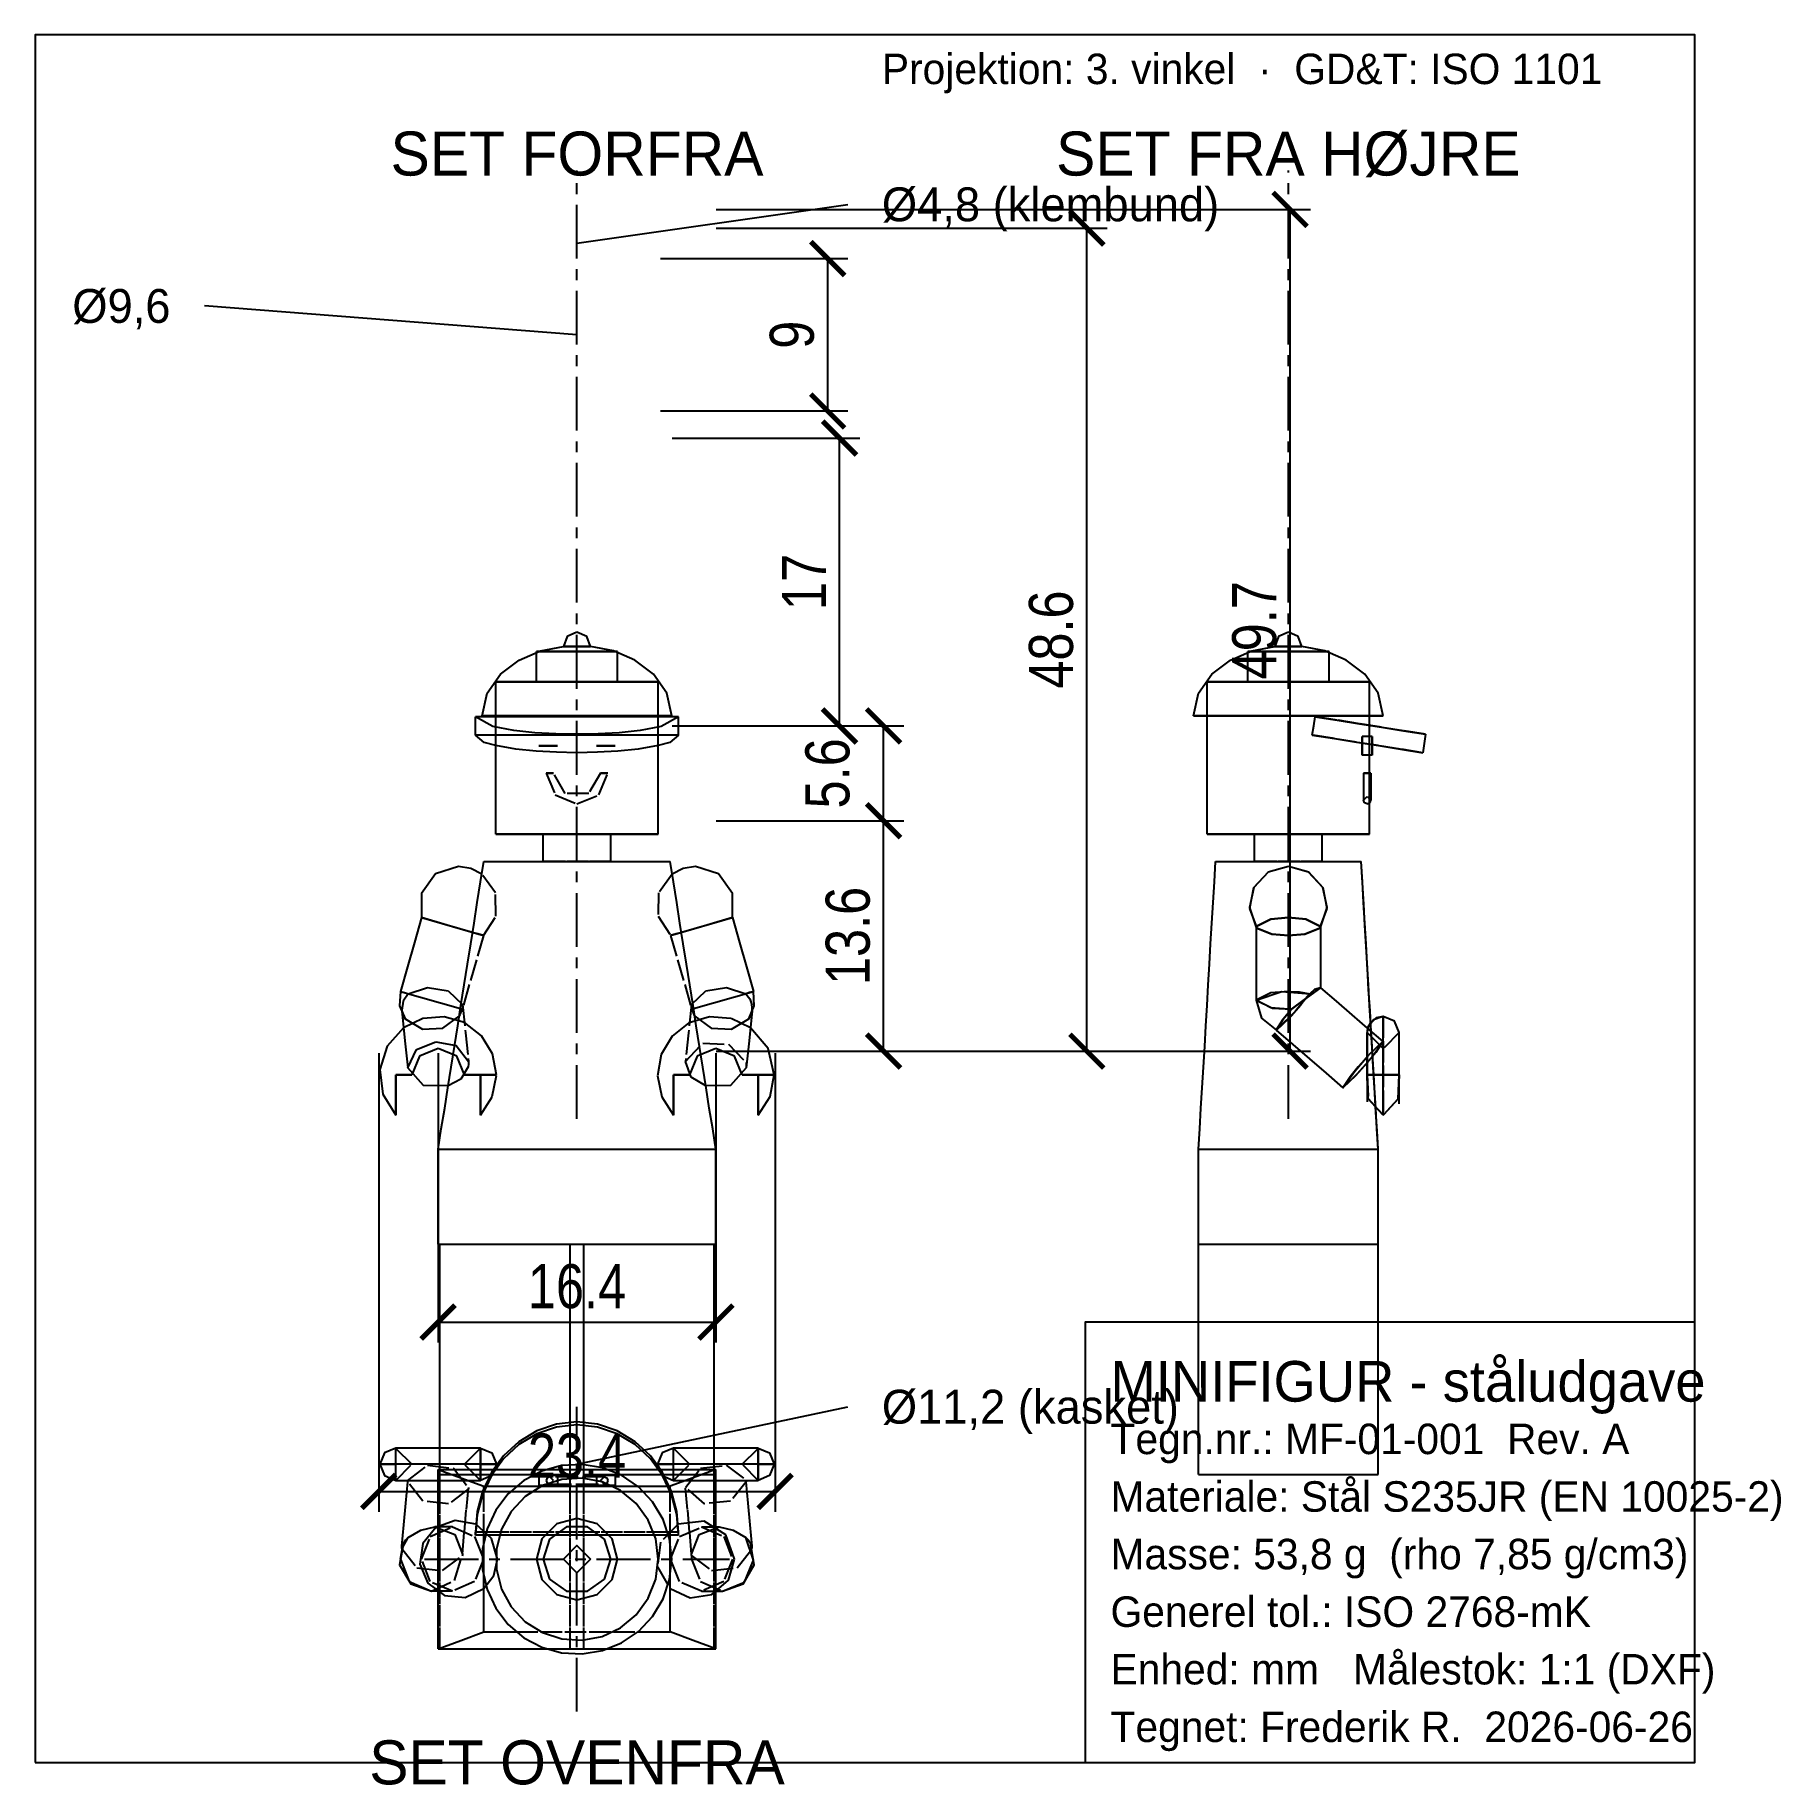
# Model space of a CAD drawing. Header units: millimetres. Extents: x -32 to 71, y -43 to 60.
import ezdxf
from ezdxf.enums import TextEntityAlignment as Align

# ---------------------------------------------------------------- set-up
doc = ezdxf.new("R2010")
doc.units = ezdxf.units.MM
doc.linetypes.add('CENTER', pattern=[5.08, 3.175, -0.635, 0.635, -0.635])
doc.linetypes.add('DASHED', pattern=[1.524, 1.27, -0.254])
for name, color, linetype in [('CENTER', 1, 'CENTER'), ('DIM', 5, 'Continuous'), ('FRAME', 7, 'Continuous'), ('HIDDEN', 8, 'DASHED'), ('OUTLINE', 7, 'Continuous'), ('TEXT', 3, 'Continuous')]:
    doc.layers.add(name, color=color, linetype=linetype)
doc.styles.add('OpenSansCondensed-Light', font='OpenSansCondensed-Light.ttf')
doc.dimstyles.new('EZDXF', dxfattribs={"dimtxt": 0.25, "dimasz": 0.175, "dimexe": 0.375, "dimexo": 0.125, "dimgap": 0.1, "dimtad": 1, "dimlfac": 100, "dimzin": 12, "dimdsep": 46, "dimtxsty": 'OpenSansCondensed-Light', "dimblk": 'ARCHTICK', "dimcen": 2.5, "dimazin": 3, "dimtfac": 0.5, "dimtmove": 2, "dimatfit": 3})

msp = doc.modelspace()

# ---------------------------------------------------------------- texts
at = {"layer": 'DIM'}
for s, p in [('Ø4,8 (klembund)', (18, 50)), ('Ø11,2 (kasket)', (18, -21))]:
    msp.add_text(s, height=2, dxfattribs=at).set_placement(p, align=Align.MIDDLE_LEFT)
msp.add_text('Ø9,6', height=2, dxfattribs=at).set_placement((-24, 44), align=Align.MIDDLE_RIGHT)
at = {"layer": 'TEXT'}
for s, height, p in [('Projektion: 3. vinkel  ·  GD&T: ISO 1101', 1.8, (18, 58)), ('MINIFIGUR - ståludgave', 2.4, (31.5, -19.5)), ('Tegn.nr.: MF-01-001  Rev. A', 1.8, (31.5, -22.9)), ('Materiale: Stål S235JR (EN 10025-2)', 1.8, (31.5, -26.3)), ('Masse: 53,8 g  (rho 7,85 g/cm3)', 1.8, (31.5, -29.7)), ('Generel tol.: ISO 2768-mK', 1.8, (31.5, -33.1)), ('Enhed: mm   Målestok: 1:1 (DXF)', 1.8, (31.5, -36.5)), ('Tegnet: Frederik R.  2026-06-26', 1.8, (31.5, -39.9))]:
    msp.add_text(s, height=height, dxfattribs=at).set_placement(p, align=Align.MIDDLE_LEFT)
for s, p in [('SET FORFRA', (0, 53)), ('SET FRA HØJRE', (42, 53)), ('SET OVENFRA', (0, -42))]:
    msp.add_text(s, height=2.6, dxfattribs=at).set_placement(p, align=Align.MIDDLE_CENTER)

# ---------------------------------------------------------------- blocks, each defined once
blk = doc.blocks.new('_ARCHTICK')
at = {"color": 0, "linetype": 'BYBLOCK', "const_width": 0.15}
blk.add_lwpolyline([(-0.5, -0.5), (0.5, 0.5)], dxfattribs=at)

# ---------------------------------------------------------------- dimensions: what is measured, and where the dimension line sits
at = {"layer": 'DIM'}
for base, p1, p2 in [((42.1, 0), (8.1, 0), (8.1, 49.7)), ((30.1, 0), (8.1, 0), (8.1, 48.6)), ((14.8, 37.8), (4.8, 37.8), (4.8, 46.8)), ((15.5, 19.2), (5.5, 19.2), (5.5, 36.2)), ((18.1, 13.6), (8.1, 13.6), (8.1, 19.2)), ((18.1, 0), (8.1, 0), (8.1, 13.6))]:
    msp.add_linear_dim(base=base, p1=p1, p2=p2, angle=90, dimstyle='EZDXF', override={"dimtxt": 2.6, "dimasz": 2, "dimexe": 1.2, "dimgap": 0.8, "dimdec": 1, "dimlfac": 1, "dimzin": 8, "dimclrd": 1, "dimclre": 1, "dimclrt": 1}, dxfattribs=at).render()
for base, p1, p2 in [((-11.7, -26), (-11.7, 0), (11.7, 0)), ((-8.2, -16), (-8.2, 0), (8.2, 0))]:
    msp.add_linear_dim(base=base, p1=p1, p2=p2, dimstyle='EZDXF', override={"dimtxt": 2.6, "dimasz": 2, "dimexe": 1.2, "dimgap": 0.8, "dimdec": 1, "dimlfac": 1, "dimzin": 8, "dimclrd": 1, "dimclre": 1, "dimclrt": 1}, dxfattribs=at).render()

# ---------------------------------------------------------------- linework, layer by layer
at = {"layer": 'CENTER'}
for p, q in [((0, -4), (0, 52)), ((42, -4), (42, 52)), ((0, -39), (0, -21)), ((-9, -30), (9, -30))]:
    msp.add_line(p, q, dxfattribs=at)
at = {"layer": 'DIM'}
for p, q in [((0, 47.7), (16, 50)), ((0, 42.3), (-22, 44)), ((0, -24.4), (16, -21))]:
    msp.add_line(p, q, dxfattribs=at)
at = {"layer": 'FRAME'}
for points in [[(-32, -42), (66, -42), (66, 60), (-32, 60)], [(30, -42), (66, -42), (66, -16), (30, -16)]]:
    msp.add_lwpolyline(points, close=True, dxfattribs=at)
at = {"layer": 'HIDDEN'}
for points in [[(-0.8, 23.9), (0, 23.9), (0.8, 23.9)], [(41.2, 23.9), (42, 23.9), (42.8, 23.9)], [(2.4, 23.6), (1.2, 23.6), (0, 23.6), (-1.2, 23.6), (-2.4, 23.6)], [(-2.4, 21.8), (-2.4, 22.67), (-2.4, 23.54)], [(2.4, 21.8), (2.4, 22.7), (2.4, 23.6)], [(44.4, 23.6), (43.2, 23.6), (42, 23.6), (40.8, 23.6), (39.6, 23.6)], [(39.6, 21.8), (39.6, 22.67), (39.6, 23.54)], [(44.4, 21.8), (44.4, 22.67), (44.4, 23.54)], [(4.8, 21.8), (3.6, 21.8), (2.4, 21.8), (1.2, 21.8), (0, 21.8), (-1.2, 21.8), (-2.4, 21.8), (-3.6, 21.8), (-4.8, 21.8)], [(-4.8, 21.8), (-3.6, 21.8), (-2.4, 21.8), (-1.2, 21.8), (0, 21.8), (1.2, 21.8), (2.4, 21.8), (3.6, 21.8), (4.8, 21.8)], [(-4.8, 19.8), (-4.8, 20.8), (-4.8, 21.8)], [(2.4, 21.8), (1.2, 21.8), (0, 21.8), (-1.2, 21.8), (-2.4, 21.8)], [(-2.4, 21.8), (-1.2, 21.8), (0, 21.8), (1.2, 21.8), (2.4, 21.8)], [(4.8, 19.8), (4.8, 20.8), (4.8, 21.8)], [(46.8, 21.8), (45.6, 21.8), (44.4, 21.8), (43.2, 21.8), (42, 21.8), (40.8, 21.8), (39.6, 21.8), (38.4, 21.8), (37.2, 21.8)], [(37.2, 21.8), (38.4, 21.8), (39.6, 21.8), (40.8, 21.8), (42, 21.8)], [(37.2, 19.8), (37.2, 20.8), (37.2, 21.8)], [(44.4, 21.8), (43.2, 21.8), (42, 21.8), (40.8, 21.8), (39.6, 21.8)], [(39.6, 21.8), (40.8, 21.8), (42, 21.8)], [(42, 21.8), (43.2, 21.8), (44.4, 21.8), (45.6, 21.8), (46.8, 21.8)], [(42, 21.8), (43.2, 21.8), (44.4, 21.8)], [(46.8, 19.8), (46.8, 20.8), (46.8, 21.8)], [(6, 19.74), (4.96, 19.16), (3.73, 18.93), (2.49, 18.8), (1.25, 18.73), (0, 18.71), (-1.25, 18.73), (-2.49, 18.8), (-3.73, 18.93), (-4.96, 19.16), (-6, 19.74)], [(5.6, 19.8), (4.36, 19.8), (3.11, 19.8), (1.87, 19.8), (0.62, 19.8), (-0.62, 19.8), (-1.87, 19.8), (-3.11, 19.8), (-4.36, 19.8), (-5.6, 19.8)], [(4.8, 19.74), (3.6, 19.74), (2.4, 19.74), (1.2, 19.74), (0, 19.74), (-1.2, 19.74), (-2.4, 19.74), (-3.6, 19.74), (-4.8, 19.74)], [(47.6, 19.8), (46.36, 19.8), (45.11, 19.8), (43.87, 19.8), (42.62, 19.8), (41.38, 19.8), (40.13, 19.8), (38.89, 19.8), (37.64, 19.8), (36.4, 19.8)], [(43.41, 18.66), (43.5, 19.2), (43.59, 19.74)], [(50.1, 18.71), (48.8, 18.92), (47.5, 19.12), (46.19, 19.33), (44.89, 19.54), (43.59, 19.74)], [(4.8, 18.66), (3.6, 18.66), (2.4, 18.66), (1.2, 18.66), (0, 18.66), (-1.2, 18.66), (-2.4, 18.66), (-3.6, 18.66), (-4.8, 18.66)], [(49.93, 17.62), (48.63, 17.83), (47.33, 18.04), (46.02, 18.24), (44.72, 18.45), (43.41, 18.66)], [(46.8, 17.47), (46.8, 18.35), (46.8, 19.23)], [(4.8, 18.04), (3.61, 17.83), (2.41, 17.71), (1.21, 17.65), (0, 17.62), (-1.21, 17.65), (-2.41, 17.71), (-3.61, 17.83), (-4.8, 18.04)], [(-1.15, 18.02), (-2.25, 18.02), (-1.15, 18.02)], [(-1.15, 18.02), (-2.25, 18.02), (-1.15, 18.02)], [(2.25, 18.02), (1.15, 18.02), (2.25, 18.02)], [(2.25, 18.02), (1.15, 18.02), (2.25, 18.02)], [(46.35, 18.02), (46.35, 18.3), (46.35, 18.57)], [(46.35, 18.57), (46.35, 18.02), (46.35, 17.47)], [(46.35, 18.02), (46.35, 18.3), (46.35, 18.57)], [(46.35, 18.57), (46.35, 18.02), (46.35, 17.47)], [(46.95, 18.57), (46.65, 18.57), (46.35, 18.57)], [(46.95, 18.57), (46.65, 18.57), (46.35, 18.57)], [(46.35, 17.47), (46.35, 17.75), (46.35, 18.02)], [(46.95, 18.02), (46.95, 18.3), (46.95, 18.57)], [(46.95, 18.57), (46.95, 18.02), (46.95, 17.47)], [(46.95, 18.1), (46.95, 18.33), (46.95, 18.57)], [(46.95, 18.57), (46.95, 18.02), (46.95, 17.47)], [(46.95, 17.47), (46.95, 17.75), (46.95, 18.02)], [(46.8, 17.47), (46.58, 17.47), (46.35, 17.47)], [(-1.82, 16.42), (-1.29, 15.13), (0, 14.6), (1.29, 15.13), (1.82, 16.42)], [(-1.82, 16.42), (-1.6, 16.42), (-1.38, 16.42)], [(-1.38, 16.42), (-1.6, 16.42), (-1.82, 16.42)], [(1.38, 16.42), (0.69, 15.22), (-0.69, 15.22), (-1.38, 16.42)], [(1.82, 16.42), (1.6, 16.42), (1.38, 16.42)], [(1.38, 16.42), (1.6, 16.42), (1.82, 16.42)], [(46.65, 16.42), (46.54, 16.42), (46.43, 16.42)], [(46.43, 16.42), (46.65, 16.42), (46.87, 16.42)], [(46.65, 16.42), (46.54, 16.42), (46.43, 16.42)], [(46.43, 16.42), (46.65, 16.42), (46.87, 16.42)], [(46.43, 16.42), (46.43, 15.62), (46.43, 14.82)], [(46.43, 16.42), (46.43, 15.62), (46.43, 14.82)], [(46.87, 16.42), (46.76, 16.42), (46.65, 16.42)], [(46.8, 14.66), (46.8, 15.54), (46.8, 16.42)], [(46.87, 16.42), (46.87, 15.62), (46.87, 14.82)], [(46.43, 14.82), (46.65, 15.04), (46.87, 14.82)], [(46.65, 14.6), (46.49, 14.66), (46.43, 14.82)], [(46.65, 14.6), (46.73, 14.62), (46.8, 14.66)], [(4.8, 12.8), (3.6, 12.8), (2.4, 12.8), (1.2, 12.8), (0, 12.8), (-1.2, 12.8), (-2.4, 12.8), (-3.6, 12.8), (-4.8, 12.8)], [(2, 12.8), (0.67, 12.8), (-0.67, 12.8), (-2, 12.8)], [(-2, 12.8), (-0.67, 12.8), (0.67, 12.8), (2, 12.8)], [(46.8, 12.8), (45.6, 12.8), (44.4, 12.8), (43.2, 12.8), (42, 12.8), (40.8, 12.8), (39.6, 12.8), (38.4, 12.8), (37.2, 12.8)], [(44, 12.8), (42.67, 12.8), (41.33, 12.8), (40, 12.8)], [(40, 12.8), (41, 12.8), (42, 12.8)], [(42, 12.8), (43, 12.8), (44, 12.8)], [(-8.2, -5.8), (-8.01, -4.59), (-7.81, -3.37), (-7.62, -2.16), (-7.43, -0.94), (-7.24, 0.27), (-7.04, 1.49), (-6.85, 2.7), (-6.66, 3.91), (-6.46, 5.13), (-6.27, 6.34), (-6.08, 7.56), (-5.89, 8.77), (-5.69, 9.99), (-5.5, 11.2)], [(-5.53, 6.83), (-4.79, 7.97), (-4.82, 9.34), (-5.62, 10.44)], [(-5.5, 11.2), (-4.28, 11.2), (-3.06, 11.2), (-1.83, 11.2), (-0.61, 11.2), (0.61, 11.2), (1.83, 11.2), (3.06, 11.2), (4.28, 11.2), (5.5, 11.2)], [(2, 11.2), (0.67, 11.2), (-0.67, 11.2), (-2, 11.2)], [(-2, 11.2), (-0.67, 11.2), (0.67, 11.2), (2, 11.2)], [(5.62, 10.44), (4.82, 9.34), (4.79, 7.97), (5.53, 6.83)], [(8.2, -5.8), (8.01, -4.59), (7.81, -3.37), (7.62, -2.16), (7.43, -0.94), (7.24, 0.27), (7.04, 1.49), (6.85, 2.7), (6.66, 3.91), (6.46, 5.13), (6.27, 6.34), (6.08, 7.56), (5.89, 8.77), (5.69, 9.99), (5.5, 11.2)], [(36.7, -5.8), (36.77, -4.59), (36.84, -3.37), (36.91, -2.16), (36.99, -0.94), (37.06, 0.27), (37.13, 1.49), (37.2, 2.7), (37.27, 3.91), (37.34, 5.13), (37.41, 6.34), (37.49, 7.56), (37.56, 8.77), (37.63, 9.99), (37.7, 11.2)], [(37.7, 11.2), (38.93, 11.2), (40.16, 11.2), (41.39, 11.2), (42.61, 11.2), (43.84, 11.2), (45.07, 11.2), (46.3, 11.2)], [(42, 10.9), (40.8, 10.56), (39.95, 9.65), (39.71, 8.42), (40.14, 7.25)], [(44, 11.2), (42.67, 11.2), (41.33, 11.2), (40, 11.2)], [(40, 11.2), (41, 11.2), (42, 11.2)], [(42, 11.2), (43, 11.2), (44, 11.2)], [(43.86, 7.25), (44.29, 8.42), (44.05, 9.65), (43.2, 10.56), (42, 10.9)], [(47.3, -5.8), (47.23, -4.59), (47.16, -3.37), (47.09, -2.16), (47.01, -0.94), (46.94, 0.27), (46.87, 1.49), (46.8, 2.7), (46.73, 3.91), (46.66, 5.13), (46.59, 6.34), (46.51, 7.56), (46.44, 8.77), (46.37, 9.99), (46.3, 11.2)], [(-9.18, 7.88), (-7.97, 7.53), (-6.75, 7.18), (-5.53, 6.83)], [(5.53, 6.83), (6.75, 7.18), (7.97, 7.53), (9.18, 7.88)], [(40.1, 7.35), (40.97, 7.79), (42, 7.88)], [(40.1, 7.35), (40.11, 7.3), (40.14, 7.25)], [(40.14, 7.25), (40.11, 7.3), (40.1, 7.35)], [(40.1, 7.35), (40.1, 5.9), (40.1, 4.45), (40.1, 3)], [(40.1, 7.3), (40.12, 7.28), (40.14, 7.25)], [(40.14, 7.25), (41.03, 6.91), (42, 6.83)], [(42, 6.83), (41.03, 6.91), (40.14, 7.25)], [(42, 7.88), (43.03, 7.79), (43.9, 7.35)], [(42, 6.83), (42.97, 6.91), (43.86, 7.25)], [(43.86, 7.25), (42.97, 6.91), (42, 6.83)], [(43.86, 7.25), (43.89, 7.3), (43.9, 7.35)], [(43.9, 7.35), (43.89, 7.3), (43.86, 7.25)], [(43.86, 7.25), (43.88, 7.28), (43.9, 7.3)], [(43.9, 7.35), (43.9, 6.15), (43.9, 4.94), (43.9, 3.73)], [(-5.53, 6.83), (-5.94, 5.38), (-6.36, 3.93), (-6.77, 2.48)], [(-5.53, 6.83), (-5.85, 6.92), (-6.16, 7.01)], [(6.16, 7.01), (5.85, 6.92), (5.53, 6.83)], [(5.53, 6.83), (5.94, 5.38), (6.36, 3.93), (6.77, 2.48)], [(-10.43, 3.52), (-10.19, 3.46), (-9.96, 3.39)], [(-9.96, 3.39), (-10.27, 2.95), (-10.35, 2.41)], [(-9.96, 3.39), (-8.82, 3.75), (-7.61, 3.55), (-6.76, 2.75)], [(6.76, 2.75), (7.61, 3.55), (8.82, 3.75), (9.96, 3.39)], [(10.43, 3.52), (10.19, 3.46), (9.96, 3.39)], [(9.96, 3.39), (10.2, 3.09), (10.33, 2.73)], [(42, 3.52), (40.97, 3.44), (40.1, 3)], [(43.27, 3.39), (42.33, 2.26), (41.29, 1.24)], [(42, 3.52), (42.64, 3.49), (43.27, 3.39)], [(42.19, 2.48), (43.04, 3.11), (43.9, 3.73)], [(43.9, 3.73), (43.04, 3.11), (42.19, 2.48)], [(43.27, 3.39), (43.55, 3.63), (43.89, 3.74)], [(43.9, 3.73), (43.9, 3.74), (43.89, 3.74)], [(43.89, 3.74), (43.9, 3.74), (43.9, 3.73)], [(43.89, 3.74), (44.82, 2.95), (45.74, 2.15), (46.66, 1.36), (47.58, 0.56)], [(43.9, 3.74), (43.9, 3.73), (43.9, 3.73)], [(-10.35, 2.41), (-10.28, 2.15), (-10.15, 1.9)], [(-10.35, 2.41), (-10.34, 2.31), (-10.33, 2.21)], [(-6.95, 2.07), (-6.9, 2.16), (-6.85, 2.25)], [(-6.88, 2.51), (-6.83, 2.49), (-6.77, 2.48)], [(-6.85, 2.25), (-6.81, 2.36), (-6.78, 2.48)], [(-6.85, 2.25), (-6.81, 2.36), (-6.77, 2.48)], [(-6.76, 2.75), (-6.76, 2.62), (-6.78, 2.48)], [(-6.77, 2.48), (-6.78, 2.48), (-6.78, 2.48)], [(-6.78, 2.48), (-6.78, 2.48), (-6.78, 2.48)], [(-6.76, 2.75), (-6.59, 1.07), (-6.41, -0.61)], [(6.76, 2.75), (6.59, 1.07), (6.41, -0.61)], [(6.78, 2.48), (6.76, 2.62), (6.76, 2.75)], [(6.77, 2.48), (6.83, 2.49), (6.88, 2.51)], [(6.77, 2.48), (6.78, 2.48), (6.78, 2.48)], [(6.77, 2.48), (6.81, 2.36), (6.85, 2.25)], [(6.78, 2.48), (6.81, 2.36), (6.85, 2.25)], [(6.85, 2.25), (6.9, 2.16), (6.95, 2.07)], [(10.15, 1.9), (10.28, 2.15), (10.35, 2.41)], [(10.35, 2.41), (10.35, 2.57), (10.33, 2.73)], [(10.35, 2.41), (10.34, 2.31), (10.33, 2.21)], [(42, 2.48), (40.97, 2.56), (40.1, 3)], [(40.1, 3), (41.07, 2.54), (42.19, 2.48)], [(40.1, 3), (40.42, 1.94), (41.29, 1.24)], [(42.19, 2.48), (41.7, 1.88), (41.28, 1.24)], [(41.28, 1.24), (41.7, 1.88), (42.19, 2.48)], [(42, 2.48), (42.1, 2.48), (42.19, 2.48)], [(42.19, 2.48), (42.19, 2.48), (42.19, 2.48)], [(-4.75, -1.4), (-4.98, -0.16), (-5.64, 0.91), (-6.64, 1.68), (-7.85, 2.03), (-9.1, 1.93), (-10.24, 1.38)], [(10.24, 1.38), (9.09, 1.93), (7.83, 2.03), (6.61, 1.66), (5.61, 0.88), (4.96, -0.21), (4.75, -1.47), (5.01, -2.71), (5.7, -3.78)], [(41.29, 1.24), (41.28, 1.24), (41.28, 1.24)], [(41.28, 1.24), (41.28, 1.24), (41.28, 1.24)], [(41.28, 1.24), (42.27, 0.39), (43.25, -0.46), (44.24, -1.31), (45.22, -2.16)], [(46.86, 1.69), (46.7, 1.42), (46.65, 1.1)], [(46.68, 1.34), (46.66, 1.22), (46.65, 1.1)], [(46.65, 1.1), (46.65, -0.31), (46.65, -1.72), (46.65, -3.12)], [(48.55, 1.1), (47.6, 0.15), (46.65, 1.1)], [(46.65, -1.4), (46.65, -0.15), (46.65, 1.1)], [(46.65, 1.1), (46.65, -0.31), (46.65, -1.72), (46.65, -3.12)], [(48.55, 1.1), (47.6, 0.15), (46.65, 1.1)], [(47.6, 2.05), (47.6, 0.59), (47.6, -0.86), (47.6, -2.32), (47.6, -3.78)], [(47.6, -1.4), (47.6, 0.33), (47.6, 2.05)], [(47.6, 2.05), (47.6, 0.59), (47.6, -0.86), (47.6, -2.32), (47.6, -3.78)], [(48.55, 1.1), (48.27, 1.77), (47.6, 2.05)], [(48.55, -1.4), (48.55, -0.15), (48.55, 1.1)], [(48.55, -1.4), (48.55, -0.15), (48.55, 1.1)], [(48.55, -1.4), (48.55, -0.15), (48.55, 1.1)], [(-9.99, -0.99), (-9.48, 0.09), (-8.34, 0.55), (-7.13, 0.34), (-6.41, -0.61)], [(-6.65, -1.4), (-7.1, -0.3), (-8.2, 0.15), (-9.3, -0.3), (-9.75, -1.4)], [(6.41, -0.61), (7.42, 0.46), (8.95, 0.41), (9.98, -0.68)], [(9.75, -1.4), (9.3, -0.3), (8.2, 0.15), (7.1, -0.3), (6.65, -1.4)], [(45.22, -2.16), (45.92, -1.18), (46.71, -0.27), (47.58, 0.56)], [(45.22, -2.16), (46.09, -1.33), (46.88, -0.42), (47.58, 0.56)], [(47.58, 0.56), (46.82, -0.14), (46.13, -0.92)], [(47.58, 0.56), (47.16, -0.08), (46.67, -0.68)], [(-6.42, -0.92), (-6.86, -1.65), (-7.61, -2.06)], [(-6.41, -0.61), (-6.41, -0.77), (-6.42, -0.92)], [(7.61, -2.06), (6.75, -1.54), (6.41, -0.61)], [(9.98, -0.68), (9.99, -0.83), (9.99, -0.99)], [(46.13, -0.92), (45.64, -1.52), (45.22, -2.16)], [(46.67, -0.68), (46.66, -0.69), (46.65, -0.7)], [(-9.75, -1.4), (-10.22, -1.4), (-10.7, -1.4)], [(-10.7, -3.78), (-10.7, -2.59), (-10.7, -1.4)], [(-9.86, -1.4), (-9.8, -1.4), (-9.75, -1.4)], [(-5.7, -1.4), (-6.18, -1.4), (-6.65, -1.4)], [(-6.65, -1.4), (-6.18, -1.4), (-5.7, -1.4)], [(-4.75, -1.4), (-5.23, -1.4), (-5.7, -1.4)], [(-5.7, -1.4), (-5.23, -1.4), (-4.75, -1.4)], [(-5.7, -3.78), (-5.7, -2.59), (-5.7, -1.4)], [(-5.7, -3.78), (-5, -2.68), (-4.75, -1.4)], [(-5.7, -1.4), (-5.7, -2.59), (-5.7, -3.78)], [(5.7, -1.4), (5.7, -2.59), (5.7, -3.78)], [(5.7, -1.4), (6.17, -1.4), (6.65, -1.4)], [(6.65, -1.4), (6.17, -1.4), (5.7, -1.4)], [(5.7, -3.78), (5.7, -2.59), (5.7, -1.4)], [(9.86, -1.4), (9.8, -1.4), (9.75, -1.4)], [(9.75, -1.4), (10.22, -1.4), (10.7, -1.4)], [(10.7, -1.4), (11.17, -1.4), (11.65, -1.4)], [(10.7, -1.4), (10.7, -2.59), (10.7, -3.78)], [(46.65, -1.4), (47.6, -1.4), (48.55, -1.4)], [(46.65, -1.4), (46.72, -2.81), (47.6, -3.78)], [(46.65, -1.4), (47.6, -1.4), (48.55, -1.4)], [(46.65, -1.4), (47.6, -1.4), (48.55, -1.4)], [(46.65, -1.4), (47.6, -1.4), (48.55, -1.4)], [(46.65, -1.4), (47.6, -1.4), (48.55, -1.4)], [(47.6, -1.4), (47.12, -1.4), (46.65, -1.4)], [(46.65, -1.4), (46.72, -2.81), (47.6, -3.78)], [(46.65, -1.4), (47.6, -1.4), (48.55, -1.4)], [(47.6, -3.78), (46.72, -2.81), (46.65, -1.4)], [(46.65, -1.4), (47.6, -1.4), (48.55, -1.4)], [(46.65, -1.4), (47.6, -1.4), (48.55, -1.4)], [(47.17, -3.63), (47.11, -2.51), (47.04, -1.4)], [(47.6, -3.78), (48.48, -2.81), (48.55, -1.4)], [(48.55, -1.4), (48.08, -1.4), (47.6, -1.4)], [(47.6, -3.78), (47.6, -2.59), (47.6, -1.4)], [(48.55, -1.4), (48.48, -2.81), (47.6, -3.78)], [(-8.2, -5.8), (-6.94, -5.8), (-5.68, -5.8), (-4.42, -5.8), (-3.15, -5.8), (-1.89, -5.8), (-0.63, -5.8), (0.63, -5.8), (1.89, -5.8), (3.15, -5.8), (4.42, -5.8), (5.68, -5.8), (6.94, -5.8), (8.2, -5.8)], [(-8.2, -11.4), (-8.2, -10), (-8.2, -8.6), (-8.2, -7.2), (-8.2, -5.8)], [(-8.2, -5.8), (-6.94, -5.8), (-5.68, -5.8), (-4.42, -5.8), (-3.15, -5.8), (-1.89, -5.8), (-0.63, -5.8), (0.63, -5.8), (1.89, -5.8), (3.15, -5.8), (4.42, -5.8), (5.68, -5.8), (6.94, -5.8), (8.2, -5.8)], [(8.2, -11.4), (8.2, -10), (8.2, -8.6), (8.2, -7.2), (8.2, -5.8)], [(36.7, -5.8), (38.02, -5.8), (39.35, -5.8), (40.67, -5.8), (42, -5.8), (43.33, -5.8), (44.65, -5.8), (45.98, -5.8), (47.3, -5.8)], [(36.7, -11.4), (36.7, -10), (36.7, -8.6), (36.7, -7.2), (36.7, -5.8)], [(36.7, -5.8), (38.02, -5.8), (39.35, -5.8), (40.67, -5.8), (42, -5.8), (43.33, -5.8), (44.65, -5.8), (45.98, -5.8), (47.3, -5.8)], [(47.3, -11.4), (47.3, -10), (47.3, -8.6), (47.3, -7.2), (47.3, -5.8)], [(-8.2, -11.4), (-6.94, -11.4), (-5.68, -11.4), (-4.42, -11.4), (-3.15, -11.4), (-1.89, -11.4), (-0.63, -11.4), (0.63, -11.4), (1.89, -11.4), (3.15, -11.4), (4.42, -11.4), (5.68, -11.4), (6.94, -11.4), (8.2, -11.4)], [(-8.1, -25), (-8.1, -23.76), (-8.1, -22.53), (-8.1, -21.29), (-8.1, -20.05), (-8.1, -18.82), (-8.1, -17.58), (-8.1, -16.35), (-8.1, -15.11), (-8.1, -13.87), (-8.1, -12.64), (-8.1, -11.4)], [(-8.1, -11.4), (-6.82, -11.4), (-5.53, -11.4), (-4.25, -11.4), (-2.97, -11.4), (-1.68, -11.4), (-0.4, -11.4)], [(-0.4, -25), (-0.4, -23.76), (-0.4, -22.53), (-0.4, -21.29), (-0.4, -20.05), (-0.4, -18.82), (-0.4, -17.58), (-0.4, -16.35), (-0.4, -15.11), (-0.4, -13.87), (-0.4, -12.64), (-0.4, -11.4)], [(0.4, -25), (0.4, -23.76), (0.4, -22.53), (0.4, -21.29), (0.4, -20.05), (0.4, -18.82), (0.4, -17.58), (0.4, -16.35), (0.4, -15.11), (0.4, -13.87), (0.4, -12.64), (0.4, -11.4)], [(0.4, -11.4), (1.68, -11.4), (2.97, -11.4), (4.25, -11.4), (5.53, -11.4), (6.82, -11.4), (8.1, -11.4)], [(8.1, -25), (8.1, -23.76), (8.1, -22.53), (8.1, -21.29), (8.1, -20.05), (8.1, -18.82), (8.1, -17.58), (8.1, -16.35), (8.1, -15.11), (8.1, -13.87), (8.1, -12.64), (8.1, -11.4)], [(36.7, -11.4), (38.02, -11.4), (39.35, -11.4), (40.67, -11.4), (42, -11.4), (43.33, -11.4), (44.65, -11.4), (45.98, -11.4), (47.3, -11.4)], [(36.7, -25), (36.7, -23.76), (36.7, -22.53), (36.7, -21.29), (36.7, -20.05), (36.7, -18.82), (36.7, -17.58), (36.7, -16.35), (36.7, -15.11), (36.7, -13.87), (36.7, -12.64), (36.7, -11.4)], [(36.7, -11.4), (38.02, -11.4), (39.35, -11.4), (40.67, -11.4), (42, -11.4), (43.33, -11.4), (44.65, -11.4), (45.98, -11.4), (47.3, -11.4)], [(36.7, -11.4), (38.02, -11.4), (39.35, -11.4), (40.67, -11.4), (42, -11.4), (43.33, -11.4), (44.65, -11.4), (45.98, -11.4), (47.3, -11.4)], [(36.7, -25), (36.7, -23.76), (36.7, -22.53), (36.7, -21.29), (36.7, -20.05), (36.7, -18.82), (36.7, -17.58), (36.7, -16.35), (36.7, -15.11), (36.7, -13.87), (36.7, -12.64), (36.7, -11.4)], [(36.7, -11.4), (38.02, -11.4), (39.35, -11.4), (40.67, -11.4), (42, -11.4), (43.33, -11.4), (44.65, -11.4), (45.98, -11.4), (47.3, -11.4)], [(36.7, -25), (36.7, -23.76), (36.7, -22.53), (36.7, -21.29), (36.7, -20.05), (36.7, -18.82), (36.7, -17.58), (36.7, -16.35), (36.7, -15.11), (36.7, -13.87), (36.7, -12.64), (36.7, -11.4)], [(36.7, -11.4), (38.02, -11.4), (39.35, -11.4), (40.67, -11.4), (42, -11.4), (43.33, -11.4), (44.65, -11.4), (45.98, -11.4), (47.3, -11.4)], [(47.3, -25), (47.3, -23.76), (47.3, -22.53), (47.3, -21.29), (47.3, -20.05), (47.3, -18.82), (47.3, -17.58), (47.3, -16.35), (47.3, -15.11), (47.3, -13.87), (47.3, -12.64), (47.3, -11.4)], [(47.3, -25), (47.3, -23.76), (47.3, -22.53), (47.3, -21.29), (47.3, -20.05), (47.3, -18.82), (47.3, -17.58), (47.3, -16.35), (47.3, -15.11), (47.3, -13.87), (47.3, -12.64), (47.3, -11.4)], [(47.3, -25), (47.3, -23.76), (47.3, -22.53), (47.3, -21.29), (47.3, -20.05), (47.3, -18.82), (47.3, -17.58), (47.3, -16.35), (47.3, -15.11), (47.3, -13.87), (47.3, -12.64), (47.3, -11.4)], [(6, -28.59), (5.89, -27.36), (5.58, -26.18), (5.05, -25.07), (4.33, -24.07), (3.43, -23.24), (2.38, -22.6), (1.22, -22.2), (0, -22.07), (-1.22, -22.2), (-2.38, -22.6), (-3.43, -23.24), (-4.33, -24.07), (-5.05, -25.07), (-5.58, -26.18), (-5.89, -27.36), (-6, -28.59)], [(-10.7, -25.35), (-9.75, -24.4), (-10.7, -23.45)], [(-10.7, -24.4), (-10.7, -23.93), (-10.7, -23.45)], [(-10.7, -25.35), (-10.7, -24.4), (-10.7, -23.45)], [(-5.7, -25.35), (-6.65, -24.4), (-5.7, -23.45)], [(-5.7, -25.35), (-5.7, -24.4), (-5.7, -23.45)], [(-5.7, -23.45), (-5.7, -23.93), (-5.7, -24.4)], [(5.7, -25.35), (6.65, -24.4), (5.7, -23.45)], [(5.7, -24.4), (5.7, -23.93), (5.7, -23.45)], [(5.7, -25.35), (5.7, -24.4), (5.7, -23.45)], [(10.7, -25.35), (9.75, -24.4), (10.7, -23.45)], [(10.7, -25.35), (10.7, -24.4), (10.7, -23.45)], [(10.7, -23.45), (10.7, -23.93), (10.7, -24.4)], [(-11.65, -24.4), (-11.17, -24.4), (-10.7, -24.4)], [(-9.98, -25.35), (-8.82, -24.46), (-7.3, -24.63), (-6.41, -25.76)], [(-8.2, -31.96), (-8.2, -30.75), (-8.2, -29.54), (-8.2, -28.33), (-8.2, -27.12), (-8.2, -25.91), (-8.2, -24.7)], [(-8.2, -24.7), (-6.94, -24.7), (-5.68, -24.7), (-4.42, -24.7), (-3.15, -24.7), (-1.89, -24.7), (-0.63, -24.7), (0.63, -24.7), (1.89, -24.7), (3.15, -24.7), (4.42, -24.7), (5.68, -24.7), (6.94, -24.7), (8.2, -24.7)], [(-8.2, -31.96), (-8.2, -30.75), (-8.2, -29.54), (-8.2, -28.33), (-8.2, -27.12), (-8.2, -25.91), (-8.2, -24.7)], [(-8.2, -35.3), (-8.2, -33.98), (-8.2, -32.65), (-8.2, -31.32), (-8.2, -30), (-8.2, -28.68), (-8.2, -27.35), (-8.2, -26.02), (-8.2, -24.7)], [(-8.2, -24.7), (-6.94, -24.7), (-5.68, -24.7), (-4.42, -24.7), (-3.15, -24.7), (-1.89, -24.7), (-0.63, -24.7), (0.63, -24.7), (1.89, -24.7), (3.15, -24.7), (4.42, -24.7), (5.68, -24.7), (6.94, -24.7), (8.2, -24.7)], [(-8.2, -24.7), (-6.94, -24.7), (-5.68, -24.7), (-4.42, -24.7), (-3.15, -24.7), (-1.89, -24.7), (-0.63, -24.7), (0.63, -24.7), (1.89, -24.7), (3.15, -24.7), (4.42, -24.7), (5.68, -24.7), (6.94, -24.7), (8.2, -24.7)], [(-8.1, -35.3), (-8.1, -33.98), (-8.1, -32.65), (-8.1, -31.32), (-8.1, -30), (-8.1, -28.68), (-8.1, -27.35), (-8.1, -26.02), (-8.1, -24.7)], [(-8.1, -35.3), (-8.1, -33.98), (-8.1, -32.65), (-8.1, -31.32), (-8.1, -30), (-8.1, -28.68), (-8.1, -27.35), (-8.1, -26.02), (-8.1, -24.7)], [(-8.1, -24.7), (-6.82, -24.7), (-5.53, -24.7), (-4.25, -24.7), (-2.97, -24.7), (-1.68, -24.7), (-0.4, -24.7)], [(-8.1, -24.7), (-6.82, -24.7), (-5.53, -24.7), (-4.25, -24.7), (-2.97, -24.7), (-1.68, -24.7), (-0.4, -24.7)], [(-4.75, -24.4), (-5.03, -25.07), (-5.7, -25.35)], [(-5.7, -24.4), (-5.7, -24.88), (-5.7, -25.35)], [(-5.7, -24.4), (-5.23, -24.4), (-4.75, -24.4)], [(-0.4, -35.3), (-0.4, -33.98), (-0.4, -32.65), (-0.4, -31.32), (-0.4, -30), (-0.4, -28.68), (-0.4, -27.35), (-0.4, -26.02), (-0.4, -24.7)], [(-0.4, -35.3), (-0.4, -33.98), (-0.4, -32.65), (-0.4, -31.32), (-0.4, -30), (-0.4, -28.68), (-0.4, -27.35), (-0.4, -26.02), (-0.4, -24.7)], [(0.4, -35.3), (0.4, -33.98), (0.4, -32.65), (0.4, -31.32), (0.4, -30), (0.4, -28.68), (0.4, -27.35), (0.4, -26.02), (0.4, -24.7)], [(0.4, -35.3), (0.4, -33.98), (0.4, -32.65), (0.4, -31.32), (0.4, -30), (0.4, -28.68), (0.4, -27.35), (0.4, -26.02), (0.4, -24.7)], [(0.4, -24.7), (1.68, -24.7), (2.97, -24.7), (4.25, -24.7), (5.53, -24.7), (6.82, -24.7), (8.1, -24.7)], [(0.4, -24.7), (1.68, -24.7), (2.97, -24.7), (4.25, -24.7), (5.53, -24.7), (6.82, -24.7), (8.1, -24.7)], [(4.75, -24.4), (5.22, -24.4), (5.7, -24.4)], [(4.75, -24.4), (5.03, -25.07), (5.7, -25.35)], [(5.7, -25.35), (5.7, -24.88), (5.7, -24.4)], [(6.41, -25.76), (7.3, -24.63), (8.81, -24.46), (9.98, -25.33)], [(8.1, -35.3), (8.1, -33.98), (8.1, -32.65), (8.1, -31.32), (8.1, -30), (8.1, -28.68), (8.1, -27.35), (8.1, -26.02), (8.1, -24.7)], [(8.1, -35.3), (8.1, -33.98), (8.1, -32.65), (8.1, -31.32), (8.1, -30), (8.1, -28.68), (8.1, -27.35), (8.1, -26.02), (8.1, -24.7)], [(8.2, -31.96), (8.2, -30.75), (8.2, -29.54), (8.2, -28.33), (8.2, -27.12), (8.2, -25.91), (8.2, -24.7)], [(8.2, -31.96), (8.2, -30.75), (8.2, -29.54), (8.2, -28.33), (8.2, -27.12), (8.2, -25.91), (8.2, -24.7)], [(8.2, -35.3), (8.2, -33.98), (8.2, -32.65), (8.2, -31.32), (8.2, -30), (8.2, -28.68), (8.2, -27.35), (8.2, -26.02), (8.2, -24.7)], [(10.7, -24.4), (10.7, -24.88), (10.7, -25.35)], [(10.7, -24.4), (11.17, -24.4), (11.65, -24.4)], [(-6.42, -25.87), (-7.59, -26.74), (-9.1, -26.57), (-9.99, -25.44)], [(-8.1, -25), (-6.82, -25), (-5.53, -25), (-4.25, -25), (-2.97, -25), (-1.68, -25), (-0.4, -25)], [(-6.76, -29.7), (-6.65, -28.38), (-6.53, -27.07), (-6.41, -25.76)], [(-6.44, -25.35), (-6.07, -25.35), (-5.7, -25.35)], [(-6.41, -25.76), (-6.41, -25.82), (-6.42, -25.87)], [(-5.5, -28.59), (-5.5, -27.2), (-5.5, -25.81)], [(-5.46, -25.7), (-4.24, -25.7), (-3.03, -25.7), (-1.82, -25.7), (-0.61, -25.7), (0.61, -25.7), (1.82, -25.7), (3.03, -25.7), (4.24, -25.7), (5.46, -25.7)], [(4.8, -30), (4.65, -28.81), (4.21, -27.69), (3.5, -26.71), (2.57, -25.95), (1.48, -25.43), (0.3, -25.21), (-0.9, -25.29), (-2.04, -25.66), (-3.06, -26.3), (-3.88, -27.18), (-4.46, -28.23), (-4.76, -29.4), (-4.76, -30.6), (-4.46, -31.77), (-3.88, -32.82), (-3.06, -33.7), (-2.04, -34.34), (-0.9, -34.71), (0.3, -34.79), (1.48, -34.57), (2.57, -34.05), (3.5, -33.29), (4.21, -32.31), (4.65, -31.19), (4.8, -30)], [(4.8, -30), (4.65, -28.81), (4.21, -27.69), (3.5, -26.71), (2.57, -25.95), (1.48, -25.43), (0.3, -25.21), (-0.9, -25.29), (-2.04, -25.66), (-3.06, -26.3), (-3.88, -27.18), (-4.46, -28.23), (-4.76, -29.4), (-4.76, -30.6), (-4.46, -31.77), (-3.88, -32.82), (-3.06, -33.7), (-2.04, -34.34), (-0.9, -34.71), (0.3, -34.79), (1.48, -34.57), (2.57, -34.05), (3.5, -33.29), (4.21, -32.31), (4.65, -31.19), (4.8, -30)], [(-1.15, -25.05), (-1.7, -25.05), (-2.25, -25.05)], [(-2.25, -25.05), (-1.7, -25.05), (-1.15, -25.05)], [(-2.25, -25.05), (-2.25, -25.35), (-2.25, -25.65)], [(-1.15, -25.65), (-1.7, -25.65), (-2.25, -25.65)], [(-2.25, -25.65), (-1.7, -25.65), (-1.15, -25.65)], [(-1.6, -25.13), (-1.76, -25.19), (-1.82, -25.35)], [(-1.82, -25.35), (-1.76, -25.51), (-1.6, -25.57)], [(-1.6, -25.57), (-1.38, -25.35), (-1.6, -25.13)], [(1.6, -25.13), (0, -25.13), (-1.6, -25.13)], [(-1.6, -25.57), (0, -25.57), (1.6, -25.57)], [(-1.15, -25.05), (-1.15, -25.35), (-1.15, -25.65)], [(0.4, -25), (1.68, -25), (2.97, -25), (4.25, -25), (5.53, -25), (6.82, -25), (8.1, -25)], [(2.25, -25.05), (1.7, -25.05), (1.15, -25.05)], [(1.15, -25.05), (1.7, -25.05), (2.25, -25.05)], [(1.15, -25.05), (1.15, -25.35), (1.15, -25.65)], [(2.25, -25.65), (1.7, -25.65), (1.15, -25.65)], [(1.15, -25.65), (1.7, -25.65), (2.25, -25.65)], [(1.6, -25.57), (1.38, -25.35), (1.6, -25.13)], [(1.6, -25.13), (1.76, -25.19), (1.82, -25.35)], [(1.82, -25.35), (1.76, -25.51), (1.6, -25.57)], [(2.25, -25.05), (2.25, -25.35), (2.25, -25.65)], [(5.5, -28.59), (5.5, -27.2), (5.5, -25.81)], [(5.7, -25.35), (6.07, -25.35), (6.45, -25.35)], [(9.99, -25.44), (9.07, -26.58), (7.52, -26.73), (6.41, -25.76)], [(6.76, -29.7), (6.65, -28.38), (6.53, -27.07), (6.41, -25.76)], [(9.98, -25.33), (9.98, -25.34), (9.98, -25.35)], [(36.7, -25), (38.02, -25), (39.35, -25), (40.67, -25), (42, -25), (43.33, -25), (44.65, -25), (45.98, -25), (47.3, -25)], [(36.7, -25), (38.02, -25), (39.35, -25), (40.67, -25), (42, -25), (43.33, -25), (44.65, -25), (45.98, -25), (47.3, -25)], [(36.7, -25), (38.02, -25), (39.35, -25), (40.67, -25), (42, -25), (43.33, -25), (44.65, -25), (45.98, -25), (47.3, -25)], [(2.4, -30), (2.08, -28.8), (1.2, -27.92), (0, -27.6), (-1.2, -27.92), (-2.08, -28.8), (-2.4, -30), (-2.08, -31.2), (-1.2, -32.08), (0, -32.4), (1.2, -32.08), (2.08, -31.2), (2.4, -30)], [(-9.18, -30), (-8.66, -28.67), (-7.36, -28.1)], [(-8.39, -28.1), (-7.22, -28.54), (-6.76, -29.7)], [(-7.36, -28.1), (-7.83, -28.1), (-8.3, -28.1)], [(-7.36, -28.1), (-6.05, -28.67), (-5.53, -30)], [(-4.7, -30), (-5.05, -28.78), (-5.98, -27.94)], [(5.42, -28.59), (4.21, -28.59), (3.01, -28.59), (1.81, -28.59), (0.6, -28.59), (-0.6, -28.59), (-1.81, -28.59), (-3.01, -28.59), (-4.21, -28.59), (-5.42, -28.59)], [(5.37, -28.41), (4.03, -28.41), (2.69, -28.41), (1.34, -28.41), (0, -28.41), (-1.34, -28.41), (-2.69, -28.41), (-4.03, -28.41), (-5.37, -28.41)], [(2, -30), (1.62, -28.82), (0.62, -28.1), (-0.62, -28.1), (-1.62, -28.82), (-2, -30), (-1.62, -31.18), (-0.62, -31.9), (0.62, -31.9), (1.62, -31.18), (2, -30)], [(2, -30), (1.62, -28.82), (0.62, -28.1), (-0.62, -28.1), (-1.62, -28.82), (-2, -30), (-1.62, -31.18), (-0.62, -31.9), (0.62, -31.9), (1.62, -31.18), (2, -30)], [(5.98, -27.94), (4.93, -28.99), (4.75, -30.46), (5.5, -31.74)], [(5.53, -30), (6.05, -28.67), (7.36, -28.1)], [(6.76, -29.7), (7.22, -28.54), (8.39, -28.1)], [(7.36, -28.1), (8.66, -28.67), (9.18, -30)], [(7.36, -28.1), (7.83, -28.1), (8.3, -28.1)], [(-10.24, -29.05), (-10.32, -29.21), (-10.35, -29.38)], [(-10.35, -29.38), (-10.34, -29.3), (-10.34, -29.23)], [(-10.35, -29.38), (-9.46, -30.51), (-7.95, -30.68), (-6.78, -29.81)], [(-8.6, -31.9), (-7.23, -31.26), (-6.78, -29.81)], [(-6.76, -29.7), (-6.77, -29.75), (-6.78, -29.81)], [(-6.78, -29.81), (-6.78, -29.81), (-6.78, -29.81)], [(-5.5, -31.05), (-5.5, -30), (-5.5, -28.95)], [(0.8, -30), (0, -30.8), (-0.8, -30), (0, -29.2), (0.8, -30)], [(5.5, -31.05), (5.5, -30), (5.5, -28.95)], [(6.78, -29.81), (6.77, -29.75), (6.76, -29.7)], [(6.77, -30), (6.78, -29.9), (6.78, -29.81)], [(6.78, -29.81), (7.95, -30.68), (9.46, -30.51), (10.35, -29.38)], [(10.24, -29.05), (10.3, -29.16), (10.33, -29.27)], [(10.35, -29.38), (10.34, -29.32), (10.33, -29.27)], [(10.35, -29.38), (10.34, -29.3), (10.34, -29.23)], [(-7.36, -31.9), (-8.66, -31.33), (-9.18, -30)], [(-5.53, -30), (-6.05, -31.33), (-7.36, -31.9)], [(-5.5, -31.74), (-4.91, -30.96), (-4.7, -30)], [(7.36, -31.9), (6.05, -31.33), (5.53, -30)], [(6.77, -30), (7.3, -31.33), (8.6, -31.9)], [(9.18, -30), (8.66, -31.33), (7.36, -31.9)], [(-7.36, -31.9), (-7.83, -31.9), (-8.3, -31.9)], [(7.36, -31.9), (7.83, -31.9), (8.3, -31.9)], [(-3.59, -34.3), (-2.15, -34.3), (-0.72, -34.3), (0.72, -34.3), (2.15, -34.3), (3.59, -34.3)], [(-8.2, -35.3), (-6.94, -35.3), (-5.68, -35.3), (-4.42, -35.3), (-3.15, -35.3), (-1.89, -35.3), (-0.63, -35.3), (0.63, -35.3), (1.89, -35.3), (3.15, -35.3), (4.42, -35.3), (5.68, -35.3), (6.94, -35.3), (8.2, -35.3)], [(-8.1, -35.3), (-6.82, -35.3), (-5.53, -35.3), (-4.25, -35.3), (-2.97, -35.3), (-1.68, -35.3), (-0.4, -35.3)], [(-8.1, -35.3), (-6.82, -35.3), (-5.53, -35.3), (-4.25, -35.3), (-2.97, -35.3), (-1.68, -35.3), (-0.4, -35.3)], [(-1.81, -35.3), (-0.6, -35.3), (0.6, -35.3), (1.81, -35.3)], [(-1.81, -35.3), (-0.6, -35.3), (0.6, -35.3), (1.81, -35.3)], [(0.4, -35.3), (1.68, -35.3), (2.97, -35.3), (4.25, -35.3), (5.53, -35.3), (6.82, -35.3), (8.1, -35.3)], [(0.4, -35.3), (1.68, -35.3), (2.97, -35.3), (4.25, -35.3), (5.53, -35.3), (6.82, -35.3), (8.1, -35.3)]]:
    msp.add_lwpolyline(points, dxfattribs=at)
at = {"layer": 'OUTLINE'}
for points in [[(-5.6, 19.8), (-5.3, 21.14), (-4.51, 22.26), (-3.41, 23.09), (-2.15, 23.63), (-0.8, 23.9)], [(0, 24.74), (-0.58, 24.49), (-0.8, 23.9)], [(0.8, 23.9), (0, 23.9), (-0.8, 23.9)], [(0.8, 23.9), (0.58, 24.49), (0, 24.74)], [(5.6, 19.8), (5.3, 21.14), (4.51, 22.26), (3.41, 23.09), (2.15, 23.63), (0.8, 23.9)], [(36.4, 19.8), (36.7, 21.14), (37.49, 22.26), (38.59, 23.09), (39.85, 23.63), (41.2, 23.9)], [(42, 24.74), (41.42, 24.49), (41.2, 23.9)], [(42, 23.9), (41.6, 23.9), (41.2, 23.9)], [(42.8, 23.9), (42.58, 24.49), (42, 24.74)], [(42.8, 23.9), (42.4, 23.9), (42, 23.9)], [(47.6, 19.8), (47.3, 21.14), (46.51, 22.26), (45.41, 23.09), (44.15, 23.63), (42.8, 23.9)], [(-2.4, 23.6), (-1.2, 23.6), (0, 23.6), (1.2, 23.6), (2.4, 23.6)], [(-2.4, 23.54), (-2.4, 23.57), (-2.4, 23.6)], [(39.6, 23.6), (40.8, 23.6), (42, 23.6)], [(39.6, 23.54), (39.6, 23.57), (39.6, 23.6)], [(42, 23.6), (43.2, 23.6), (44.4, 23.6)], [(44.4, 23.54), (44.4, 23.57), (44.4, 23.6)], [(-6, 18.66), (-6, 19.2), (-6, 19.74)], [(-4.8, 19.74), (-5.4, 19.74), (-6, 19.74)], [(-5.6, 19.8), (-4.36, 19.8), (-3.11, 19.8), (-1.87, 19.8), (-0.62, 19.8), (0.62, 19.8), (1.87, 19.8), (3.11, 19.8), (4.36, 19.8), (5.6, 19.8)], [(-4.8, 12.8), (-4.8, 14.2), (-4.8, 15.6), (-4.8, 17), (-4.8, 18.4), (-4.8, 19.8)], [(4.8, 12.8), (4.8, 14.2), (4.8, 15.6), (4.8, 17), (4.8, 18.4), (4.8, 19.8)], [(6, 19.74), (5.4, 19.74), (4.8, 19.74)], [(6, 18.66), (6, 19.2), (6, 19.74)], [(36.4, 19.8), (37.8, 19.8), (39.2, 19.8), (40.6, 19.8), (42, 19.8)], [(37.2, 12.8), (37.2, 14.2), (37.2, 15.6), (37.2, 17), (37.2, 18.4), (37.2, 19.8)], [(42, 19.8), (43.4, 19.8), (44.8, 19.8), (46.2, 19.8), (47.6, 19.8)], [(43.41, 18.66), (43.5, 19.2), (43.59, 19.74)], [(43.59, 19.74), (44.89, 19.54), (46.19, 19.33), (47.5, 19.12), (48.8, 18.92), (50.1, 18.71)], [(46.8, 19.23), (46.8, 19.52), (46.8, 19.8)], [(-4.8, 18.04), (-5.48, 18.23), (-6, 18.66)], [(-4.8, 18.66), (-5.4, 18.66), (-6, 18.66)], [(6, 18.66), (5.48, 18.23), (4.8, 18.04)], [(6, 18.66), (5.4, 18.66), (4.8, 18.66)], [(43.41, 18.66), (44.72, 18.45), (46.02, 18.24), (47.33, 18.04), (48.63, 17.83), (49.93, 17.62)], [(50.1, 18.71), (50.02, 18.17), (49.93, 17.62)], [(46.35, 17.47), (46.35, 17.75), (46.35, 18.02)], [(46.95, 18.02), (46.95, 18.06), (46.95, 18.1)], [(46.95, 17.47), (46.95, 17.75), (46.95, 18.02)], [(46.95, 17.47), (46.65, 17.47), (46.35, 17.47)], [(46.8, 16.42), (46.8, 16.95), (46.8, 17.47)], [(46.95, 17.47), (46.88, 17.47), (46.8, 17.47)], [(46.87, 16.42), (46.76, 16.42), (46.65, 16.42)], [(46.87, 16.42), (46.87, 15.62), (46.87, 14.82)], [(46.8, 14.66), (46.85, 14.73), (46.87, 14.82)], [(46.8, 12.8), (46.8, 13.73), (46.8, 14.66)], [(-4.8, 12.8), (-3.6, 12.8), (-2.4, 12.8), (-1.2, 12.8), (0, 12.8), (1.2, 12.8), (2.4, 12.8), (3.6, 12.8), (4.8, 12.8)], [(-2, 11.2), (-2, 12), (-2, 12.8)], [(2, 11.2), (2, 12), (2, 12.8)], [(37.2, 12.8), (38.4, 12.8), (39.6, 12.8), (40.8, 12.8), (42, 12.8)], [(40, 11.2), (40, 12), (40, 12.8)], [(42, 12.8), (43.2, 12.8), (44.4, 12.8), (45.6, 12.8), (46.8, 12.8)], [(44, 11.2), (44, 12), (44, 12.8)], [(-7, 10.9), (-8.36, 10.46), (-9.19, 9.3), (-9.18, 7.88)], [(-8.2, -5.8), (-8.01, -4.59), (-7.81, -3.37), (-7.62, -2.16), (-7.43, -0.94), (-7.24, 0.27), (-7.04, 1.49), (-6.85, 2.7), (-6.66, 3.91), (-6.46, 5.13), (-6.27, 6.34), (-6.08, 7.56), (-5.89, 8.77), (-5.69, 9.99), (-5.5, 11.2)], [(-5.62, 10.44), (-6.27, 10.78), (-7, 10.9)], [(-5.5, 11.2), (-4.28, 11.2), (-3.06, 11.2), (-1.83, 11.2), (-0.61, 11.2), (0.61, 11.2), (1.83, 11.2), (3.06, 11.2), (4.28, 11.2), (5.5, 11.2)], [(8.2, -5.8), (8.01, -4.59), (7.81, -3.37), (7.62, -2.16), (7.43, -0.94), (7.24, 0.27), (7.04, 1.49), (6.85, 2.7), (6.66, 3.91), (6.46, 5.13), (6.27, 6.34), (6.08, 7.56), (5.89, 8.77), (5.69, 9.99), (5.5, 11.2)], [(7, 10.9), (6.27, 10.78), (5.62, 10.44)], [(9.18, 7.88), (9.19, 9.3), (8.36, 10.46), (7, 10.9)], [(36.7, -5.8), (36.77, -4.59), (36.84, -3.37), (36.91, -2.16), (36.99, -0.94), (37.06, 0.27), (37.13, 1.49), (37.2, 2.7), (37.27, 3.91), (37.34, 5.13), (37.41, 6.34), (37.49, 7.56), (37.56, 8.77), (37.63, 9.99), (37.7, 11.2)], [(37.7, 11.2), (38.93, 11.2), (40.16, 11.2), (41.39, 11.2), (42.61, 11.2), (43.84, 11.2), (45.07, 11.2), (46.3, 11.2)], [(42, 10.9), (40.81, 10.57), (39.97, 9.67), (39.7, 8.47), (40.1, 7.3)], [(43.9, 7.3), (44.3, 8.47), (44.03, 9.67), (43.19, 10.57), (42, 10.9)], [(47.04, -1.4), (46.97, -0.14), (46.89, 1.12), (46.82, 2.38), (46.74, 3.64), (46.67, 4.9), (46.6, 6.16), (46.52, 7.42), (46.45, 8.68), (46.37, 9.94), (46.3, 11.2)], [(-9.18, 7.88), (-9.6, 6.42), (-10.01, 4.97), (-10.43, 3.52)], [(-6.16, 7.01), (-7.67, 7.44), (-9.18, 7.88)], [(9.18, 7.88), (7.67, 7.44), (6.16, 7.01)], [(9.18, 7.88), (9.6, 6.42), (10.01, 4.97), (10.43, 3.52)], [(42, 7.88), (40.97, 7.79), (40.1, 7.35)], [(40.1, 7.35), (40.1, 5.9), (40.1, 4.45), (40.1, 3)], [(43.9, 7.35), (43.03, 7.79), (42, 7.88)], [(43.9, 7.35), (43.9, 6.15), (43.9, 4.94), (43.9, 3.74)], [(-10.43, 3.52), (-10.47, 2.68), (-10.15, 1.9)], [(-10.43, 3.52), (-9.24, 3.18), (-8.06, 2.85), (-6.88, 2.51)], [(6.88, 2.51), (8.06, 2.85), (9.24, 3.18), (10.43, 3.52)], [(10.15, 1.9), (10.47, 2.68), (10.43, 3.52)], [(40.1, 3), (41.61, 3.51), (43.27, 3.39)], [(43.27, 3.39), (43, 3.06), (42.73, 2.73)], [(43.89, 3.74), (43.55, 3.63), (43.27, 3.39)], [(43.89, 3.74), (44.82, 2.95), (45.74, 2.15), (46.66, 1.36), (47.58, 0.56)], [(-10.33, 2.21), (-10.16, 0.61), (-9.99, -0.99)], [(-10.15, 1.9), (-9.13, 1.29), (-7.92, 1.36), (-6.95, 2.07)], [(6.95, 2.07), (7.92, 1.36), (9.13, 1.29), (10.15, 1.9)], [(10.33, 2.21), (10.16, 0.61), (9.99, -0.99)], [(40.1, 3), (40.42, 1.94), (41.29, 1.24)], [(41.29, 1.24), (42.04, 1.95), (42.73, 2.73)], [(-10.24, 1.38), (-11.2, 0.3), (-11.64, -1.09), (-11.46, -2.54), (-10.7, -3.78)], [(11.65, -1.4), (11.28, 0.16), (10.24, 1.38)], [(41.28, 1.24), (41.28, 1.24), (41.29, 1.24)], [(41.28, 1.24), (42.27, 0.39), (43.25, -0.46), (44.24, -1.31), (45.22, -2.16)], [(46.65, -1.4), (46.65, -0.15), (46.65, 1.1)], [(47.6, 2.05), (47.02, 1.85), (46.68, 1.34)], [(47.6, 2.05), (47.19, 1.96), (46.86, 1.69)], [(47.6, -1.4), (47.6, 0.33), (47.6, 2.05)], [(48.55, 1.1), (48.27, 1.77), (47.6, 2.05)], [(48.55, -1.4), (48.55, -0.15), (48.55, 1.1)], [(-7.61, -2.06), (-9.06, -2.04), (-9.99, -0.99)], [(9.99, -0.99), (9.06, -2.04), (7.61, -2.06)], [(46.65, -0.7), (45.97, -1.47), (45.22, -2.16)], [(-10.7, -1.4), (-10.7, -2.59), (-10.7, -3.78)], [(-10.7, -1.4), (-10.28, -1.4), (-9.86, -1.4)], [(10.7, -1.4), (10.28, -1.4), (9.86, -1.4)], [(11.65, -1.4), (11.17, -1.4), (10.7, -1.4)], [(10.7, -3.78), (10.7, -2.59), (10.7, -1.4)], [(10.7, -3.78), (11.4, -2.68), (11.65, -1.4)], [(47.6, -1.4), (47.12, -1.4), (46.65, -1.4)], [(47.6, -3.78), (46.72, -2.81), (46.65, -1.4)], [(47.6, -3.78), (48.48, -2.81), (48.55, -1.4)], [(48.55, -1.4), (48.08, -1.4), (47.6, -1.4)], [(47.6, -3.78), (47.6, -2.59), (47.6, -1.4)], [(48.55, -1.4), (48.48, -2.81), (47.6, -3.78)], [(48.55, -3.12), (48.55, -2.26), (48.55, -1.4)], [(48.55, -3.12), (48.55, -2.26), (48.55, -1.4)], [(47.3, -5.8), (47.24, -4.71), (47.17, -3.63)], [(-8.2, -5.8), (-6.94, -5.8), (-5.68, -5.8), (-4.42, -5.8), (-3.15, -5.8), (-1.89, -5.8), (-0.63, -5.8), (0.63, -5.8), (1.89, -5.8), (3.15, -5.8), (4.42, -5.8), (5.68, -5.8), (6.94, -5.8), (8.2, -5.8)], [(-8.2, -11.4), (-8.2, -10), (-8.2, -8.6), (-8.2, -7.2), (-8.2, -5.8)], [(-8.2, -5.8), (-6.94, -5.8), (-5.68, -5.8), (-4.42, -5.8), (-3.15, -5.8), (-1.89, -5.8), (-0.63, -5.8), (0.63, -5.8), (1.89, -5.8), (3.15, -5.8), (4.42, -5.8), (5.68, -5.8), (6.94, -5.8), (8.2, -5.8)], [(8.2, -11.4), (8.2, -10), (8.2, -8.6), (8.2, -7.2), (8.2, -5.8)], [(36.7, -5.8), (38.02, -5.8), (39.35, -5.8), (40.67, -5.8), (42, -5.8), (43.33, -5.8), (44.65, -5.8), (45.98, -5.8), (47.3, -5.8)], [(36.7, -11.4), (36.7, -10), (36.7, -8.6), (36.7, -7.2), (36.7, -5.8)], [(36.7, -5.8), (38.02, -5.8), (39.35, -5.8), (40.67, -5.8), (42, -5.8), (43.33, -5.8), (44.65, -5.8), (45.98, -5.8), (47.3, -5.8)], [(47.3, -11.4), (47.3, -10), (47.3, -8.6), (47.3, -7.2), (47.3, -5.8)], [(-8.2, -11.4), (-6.94, -11.4), (-5.68, -11.4), (-4.42, -11.4), (-3.15, -11.4), (-1.89, -11.4), (-0.63, -11.4), (0.63, -11.4), (1.89, -11.4), (3.15, -11.4), (4.42, -11.4), (5.68, -11.4), (6.94, -11.4), (8.2, -11.4)], [(-8.1, -25), (-8.1, -23.76), (-8.1, -22.53), (-8.1, -21.29), (-8.1, -20.05), (-8.1, -18.82), (-8.1, -17.58), (-8.1, -16.35), (-8.1, -15.11), (-8.1, -13.87), (-8.1, -12.64), (-8.1, -11.4)], [(-8.1, -11.4), (-6.82, -11.4), (-5.53, -11.4), (-4.25, -11.4), (-2.97, -11.4), (-1.68, -11.4), (-0.4, -11.4)], [(-0.4, -25), (-0.4, -23.76), (-0.4, -22.53), (-0.4, -21.29), (-0.4, -20.05), (-0.4, -18.82), (-0.4, -17.58), (-0.4, -16.35), (-0.4, -15.11), (-0.4, -13.87), (-0.4, -12.64), (-0.4, -11.4)], [(0.4, -25), (0.4, -23.76), (0.4, -22.53), (0.4, -21.29), (0.4, -20.05), (0.4, -18.82), (0.4, -17.58), (0.4, -16.35), (0.4, -15.11), (0.4, -13.87), (0.4, -12.64), (0.4, -11.4)], [(0.4, -11.4), (1.68, -11.4), (2.97, -11.4), (4.25, -11.4), (5.53, -11.4), (6.82, -11.4), (8.1, -11.4)], [(8.1, -25), (8.1, -23.76), (8.1, -22.53), (8.1, -21.29), (8.1, -20.05), (8.1, -18.82), (8.1, -17.58), (8.1, -16.35), (8.1, -15.11), (8.1, -13.87), (8.1, -12.64), (8.1, -11.4)], [(36.7, -11.4), (38.02, -11.4), (39.35, -11.4), (40.67, -11.4), (42, -11.4), (43.33, -11.4), (44.65, -11.4), (45.98, -11.4), (47.3, -11.4)], [(36.7, -25), (36.7, -23.76), (36.7, -22.53), (36.7, -21.29), (36.7, -20.05), (36.7, -18.82), (36.7, -17.58), (36.7, -16.35), (36.7, -15.11), (36.7, -13.87), (36.7, -12.64), (36.7, -11.4)], [(47.3, -25), (47.3, -23.76), (47.3, -22.53), (47.3, -21.29), (47.3, -20.05), (47.3, -18.82), (47.3, -17.58), (47.3, -16.35), (47.3, -15.11), (47.3, -13.87), (47.3, -12.64), (47.3, -11.4)], [(6, -28.41), (5.89, -27.19), (5.58, -26), (5.05, -24.89), (4.33, -23.9), (3.43, -23.07), (2.38, -22.43), (1.22, -22.03), (0, -21.9), (-1.22, -22.03), (-2.38, -22.43), (-3.43, -23.07), (-4.33, -23.9), (-5.05, -24.89), (-5.58, -26), (-5.89, -27.19), (-6, -28.41)], [(-10.7, -23.45), (-11.37, -23.73), (-11.65, -24.4)], [(-5.7, -23.45), (-6.95, -23.45), (-8.2, -23.45), (-9.45, -23.45), (-10.7, -23.45)], [(-5.7, -23.45), (-5.03, -23.73), (-4.75, -24.4)], [(5.7, -23.45), (5.03, -23.73), (4.75, -24.4)], [(10.7, -23.45), (9.45, -23.45), (8.2, -23.45), (6.95, -23.45), (5.7, -23.45)], [(10.7, -23.45), (11.37, -23.73), (11.65, -24.4)], [(-4.75, -24.4), (-6.13, -24.4), (-7.51, -24.4), (-8.89, -24.4), (-10.27, -24.4), (-11.65, -24.4)], [(-11.65, -24.4), (-11.37, -25.07), (-10.7, -25.35)], [(-10.7, -25.35), (-10.7, -24.88), (-10.7, -24.4)], [(-8.2, -24.7), (-6.85, -25.2), (-5.5, -25.7)], [(5.6, -30), (5.47, -28.8), (5.08, -27.65), (4.46, -26.61), (3.63, -25.73), (2.62, -25.05), (1.5, -24.6), (0.3, -24.41), (-0.91, -24.47), (-2.07, -24.8), (-3.14, -25.36), (-4.07, -26.15), (-4.8, -27.11), (-5.31, -28.21), (-5.57, -29.39), (-5.57, -30.61), (-5.31, -31.79), (-4.8, -32.89), (-4.07, -33.85), (-3.14, -34.64), (-2.07, -35.2), (-0.91, -35.53), (0.3, -35.59), (1.5, -35.4), (2.62, -34.95), (3.63, -34.27), (4.46, -33.39), (5.08, -32.35), (5.47, -31.2), (5.6, -30)], [(11.65, -24.4), (10.27, -24.4), (8.89, -24.4), (7.51, -24.4), (6.13, -24.4), (4.75, -24.4)], [(8.2, -24.7), (6.85, -25.2), (5.5, -25.7)], [(11.65, -24.4), (11.37, -25.07), (10.7, -25.35)], [(-10.7, -25.35), (-9.28, -25.35), (-7.86, -25.35), (-6.44, -25.35)], [(-10.34, -29.23), (-10.22, -27.97), (-10.11, -26.7), (-9.99, -25.44)], [(-9.99, -25.44), (-9.99, -25.39), (-9.98, -25.35)], [(-8.1, -25), (-6.82, -25), (-5.53, -25), (-4.25, -25), (-2.97, -25), (-1.68, -25), (-0.4, -25)], [(-5.5, -25.81), (-5.5, -25.75), (-5.5, -25.7)], [(-5.5, -25.7), (-5.48, -25.7), (-5.46, -25.7)], [(0.4, -25), (1.68, -25), (2.97, -25), (4.25, -25), (5.53, -25), (6.82, -25), (8.1, -25)], [(5.46, -25.7), (5.48, -25.7), (5.5, -25.7)], [(5.5, -25.81), (5.5, -25.75), (5.5, -25.7)], [(6.45, -25.35), (7.86, -25.35), (9.28, -25.35), (10.7, -25.35)], [(9.98, -25.35), (9.99, -25.39), (9.99, -25.44)], [(10.34, -29.23), (10.22, -27.97), (10.11, -26.7), (9.99, -25.44)], [(36.7, -25), (38.02, -25), (39.35, -25), (40.67, -25), (42, -25), (43.33, -25), (44.65, -25), (45.98, -25), (47.3, -25)], [(-5.98, -27.94), (-7.19, -27.71), (-8.34, -28.13), (-9.11, -29.08), (-9.28, -30.29), (-8.81, -31.42), (-7.83, -32.15), (-6.61, -32.27), (-5.5, -31.74)], [(2.4, -30), (2.08, -28.8), (1.2, -27.92), (0, -27.6), (-1.2, -27.92), (-2.08, -28.8), (-2.4, -30), (-2.08, -31.2), (-1.2, -32.08), (0, -32.4), (1.2, -32.08), (2.08, -31.2), (2.4, -30)], [(9.3, -30), (8.79, -28.56), (7.5, -27.75), (5.98, -27.94)], [(-10.43, -30), (-10.31, -29.33), (-9.96, -28.73)], [(-9.96, -28.73), (-10.12, -28.88), (-10.24, -29.05)], [(-9.96, -28.73), (-9.23, -28.28), (-8.39, -28.1)], [(-8.3, -28.1), (-8.34, -28.1), (-8.39, -28.1)], [(-6, -28.59), (-6, -28.5), (-6, -28.41)], [(-5.37, -28.41), (-5.69, -28.41), (-6, -28.41)], [(-5.42, -28.59), (-5.71, -28.59), (-6, -28.59)], [(-5.5, -28.95), (-5.5, -28.77), (-5.5, -28.59)], [(6, -28.41), (5.69, -28.41), (5.37, -28.41)], [(6, -28.59), (5.71, -28.59), (5.42, -28.59)], [(5.5, -28.95), (5.5, -28.77), (5.5, -28.59)], [(6, -28.59), (6, -28.5), (6, -28.41)], [(8.3, -28.1), (8.34, -28.1), (8.39, -28.1)], [(8.39, -28.1), (9.23, -28.28), (9.96, -28.73)], [(8.6, -31.9), (9.88, -31.35), (10.43, -30.06), (9.96, -28.73)], [(9.96, -28.73), (10.12, -28.88), (10.24, -29.05)], [(-10.24, -29.05), (-10.47, -30.33), (-9.82, -31.45), (-8.6, -31.9)], [(0.8, -30), (0, -29.2), (-0.8, -30), (0, -30.8), (0.8, -30)], [(8.6, -31.9), (9.82, -31.45), (10.47, -30.33), (10.24, -29.05)], [(-10.43, -30), (-9.9, -31.33), (-8.6, -31.9)], [(5.5, -31.74), (6.68, -32.28), (7.96, -32.09), (8.94, -31.24), (9.3, -30)], [(-8.3, -31.9), (-8.45, -31.9), (-8.6, -31.9)], [(-8.2, -35.3), (-8.2, -33.63), (-8.2, -31.96)], [(-8.2, -35.3), (-8.2, -33.63), (-8.2, -31.96)], [(-5.5, -34.3), (-5.5, -32.68), (-5.5, -31.05)], [(5.5, -34.3), (5.5, -32.68), (5.5, -31.05)], [(8.2, -35.3), (8.2, -33.63), (8.2, -31.96)], [(8.2, -35.3), (8.2, -33.63), (8.2, -31.96)], [(8.3, -31.9), (8.45, -31.9), (8.6, -31.9)], [(-8.2, -35.3), (-6.85, -34.8), (-5.5, -34.3)], [(-5.5, -34.3), (-4.54, -34.3), (-3.59, -34.3)], [(3.59, -34.3), (4.54, -34.3), (5.5, -34.3)], [(8.2, -35.3), (6.85, -34.8), (5.5, -34.3)], [(-8.2, -35.3), (-6.92, -35.3), (-5.64, -35.3), (-4.36, -35.3), (-3.09, -35.3), (-1.81, -35.3)], [(-8.2, -35.3), (-6.92, -35.3), (-5.64, -35.3), (-4.36, -35.3), (-3.09, -35.3), (-1.81, -35.3)], [(1.81, -35.3), (3.09, -35.3), (4.36, -35.3), (5.64, -35.3), (6.92, -35.3), (8.2, -35.3)], [(1.81, -35.3), (3.09, -35.3), (4.36, -35.3), (5.64, -35.3), (6.92, -35.3), (8.2, -35.3)]]:
    msp.add_lwpolyline(points, dxfattribs=at)

msp.set_redraw_order([(e.dxf.handle, doc.entitydb.next_handle()) for e in msp.query("TEXT MTEXT ATTDEF DIMENSION ARC_DIMENSION")])  # texts and dimensions are drawn at this point

doc.saveas('drawing.dxf')
